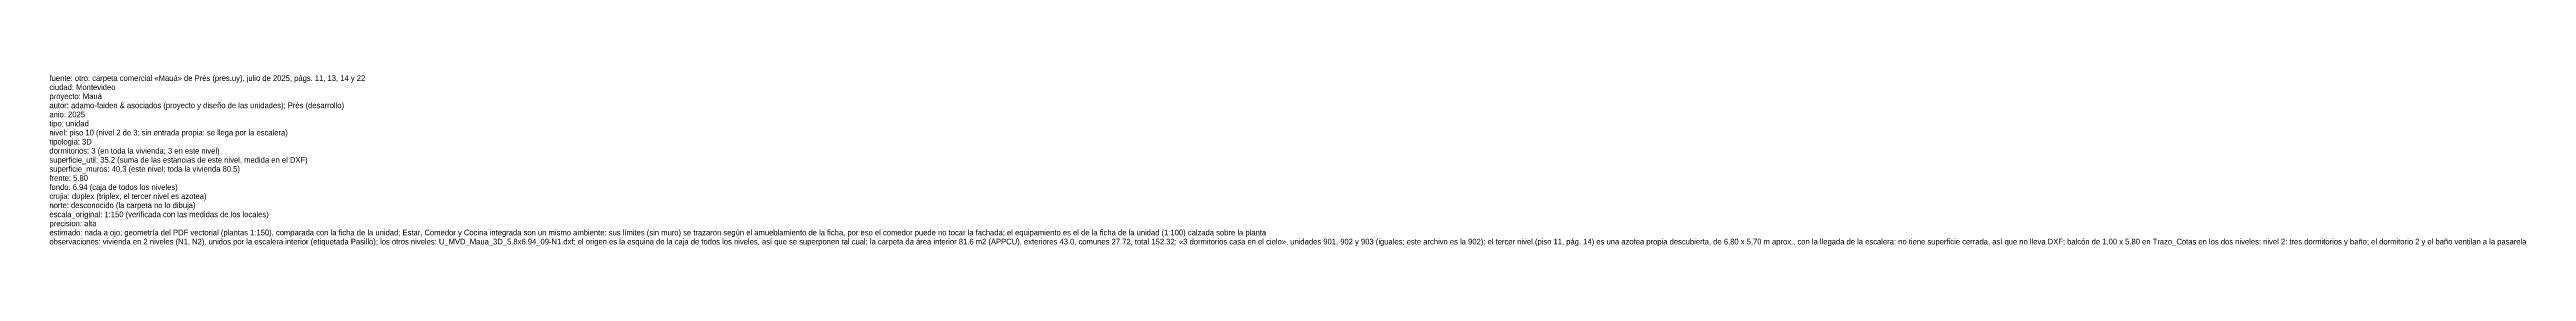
# Model space of a CAD drawing. Header units: metres. Extents: x 0 to 116, y 0 to 8.
# Drawn here: x 7.3 to 116, y -0.3 to 7.2 of the extents above; entities that cross this region are included whole.
import ezdxf

# ---------------------------------------------------------------- set-up
doc = ezdxf.new("R2010")
doc.units = ezdxf.units.M
doc.layers.add('Trazo_Datos', color=7, linetype='Continuous')

msp = doc.modelspace()

# ---------------------------------------------------------------- texts
at = {"layer": 'Trazo_Datos'}
for s, p in [('fuente: otro: carpeta comercial «Mauá» de Près (pres.uy), julio de 2025, págs. 11, 13, 14 y 22', (7.3, 6.94)), ('ciudad: Montevideo', (7.3, 6.54)), ('autor: adamo-faiden & asociados (proyecto y diseño de las unidades); Près (desarrollo)', (7.3, 5.74)), ('anio: 2025', (7.3, 5.34)), ('proyecto: Mauá', (7.3, 6.14)), ('tipo: unidad', (7.3, 4.94)), ('tipologia: 3D', (7.3, 4.14)), ('nivel: piso 10 (nivel 2 de 3; sin entrada propia: se llega por la escalera)', (7.3, 4.54)), ('dormitorios: 3 (en toda la vivienda; 3 en este nivel)', (7.3, 3.74)), ('superficie_util: 35.2 (suma de las estancias de este nivel, medida en el DXF)', (7.3, 3.34)), ('frente: 5.80', (7.3, 2.54)), ('fondo: 6.94 (caja de todos los niveles)', (7.3, 2.14)), ('superficie_muros: 40.3 (este nivel; toda la vivienda 80.5)', (7.3, 2.94)), ('crujia: duplex (triplex, el tercer nivel es azotea)', (7.3, 1.74)), ('escala_original: 1:150 (verificada con las medidas de los locales)', (7.3, 0.94)), ('norte: desconocido (la carpeta no lo dibuja)', (7.3, 1.34)), ('estimado: nada a ojo; geometría del PDF vectorial (plantas 1:150), comparada con la ficha de la unidad; Estar, Comedor y Cocina integrada son un mismo ambiente: sus límites (sin muro) se trazaron según el amueblamiento de la ficha, por eso el comedor puede no tocar la fachada; el equipamiento es el de la ficha de la unidad (1:100) calzada sobre la planta', (7.3, 0.14)), ('observaciones: vivienda en 2 niveles (N1, N2), unidos por la escalera interior (etiquetada Pasillo); los otros niveles: U_MVD_Maua_3D_5.8x6.94_09-N1.dxf; el origen es la esquina de la caja de todos los niveles, así que se superponen tal cual; la carpeta da área interior 81.6 m2 (APPCU), exteriores 43.0, comunes 27.72, total 152.32; «3 dormitorios casa en el cielo», unidades 901, 902 y 903 (iguales; este archivo es la 902); el tercer nivel (piso 11, pág. 14) es una azotea propia descubierta, de 6,80 x 5,70 m aprox., con la llegada de la escalera: no tiene superficie cerrada, así que no lleva DXF; balcón de 1,00 x 5,80 en Trazo_Cotas en los dos niveles; nivel 2: tres dormitorios y baño; el dormitorio 2 y el baño ventilan a la pasarela', (7.3, -0.26)), ('precision: alta', (7.3, 0.54))]:
    msp.add_text(s, height=0.25, dxfattribs=at).set_placement(p)

doc.saveas('drawing.dxf')
